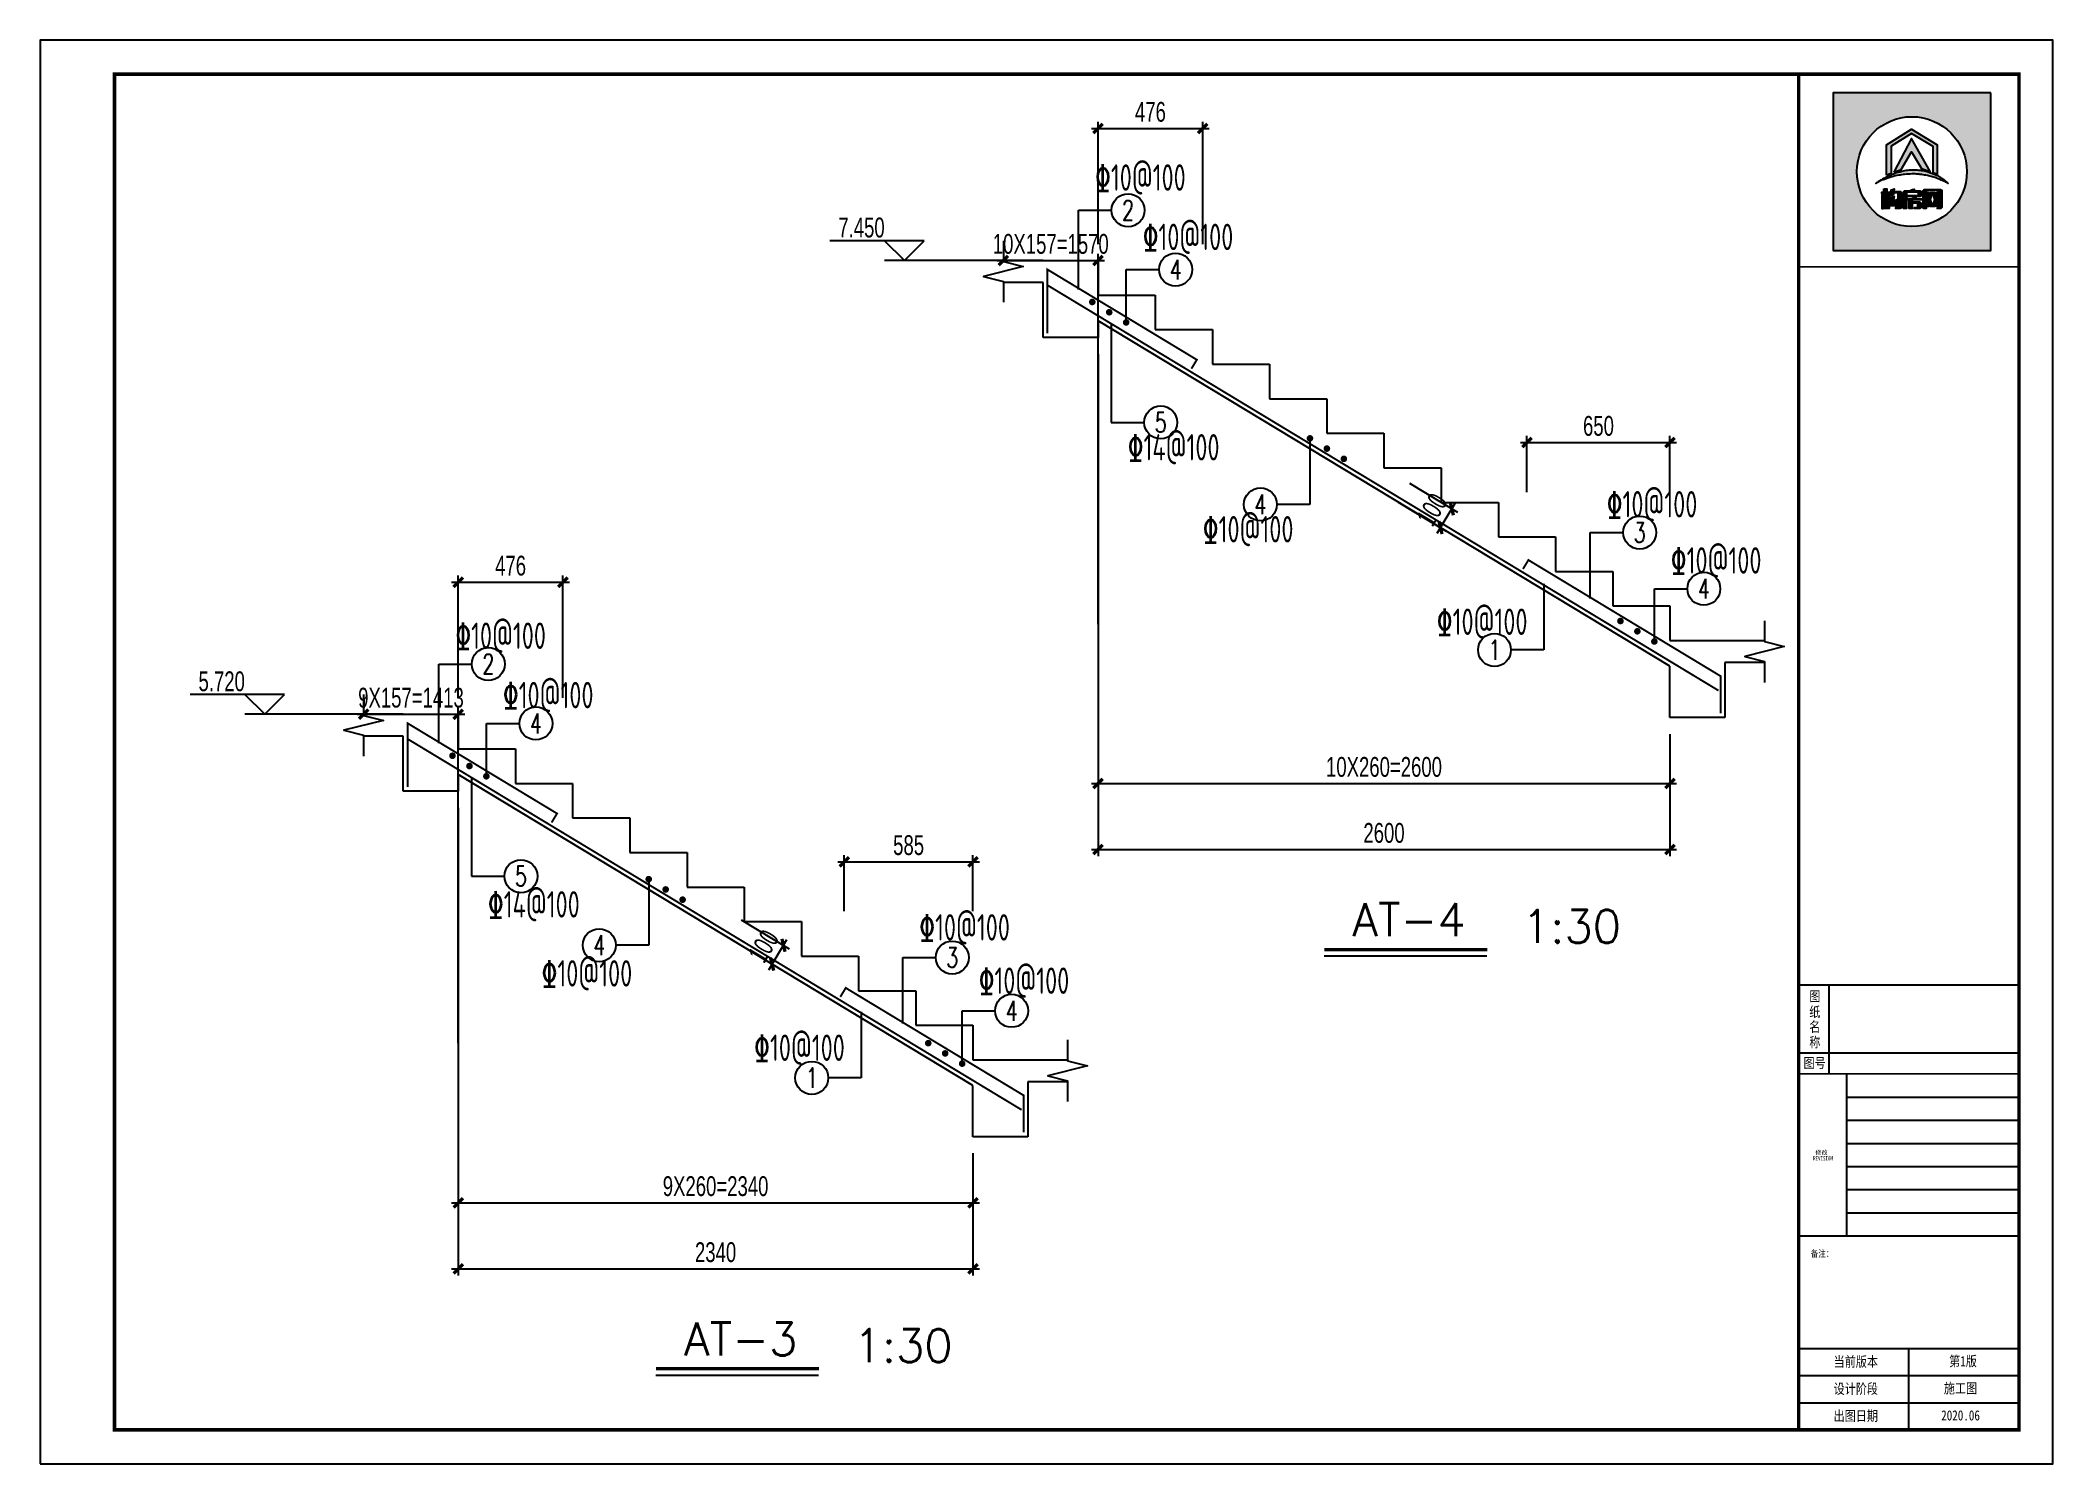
# Model space of a CAD drawing. Header units: millimetres. Extents: x -807114 to 558292, y -468455 to -61603.
# Drawn here: x 521379 to 551876, y -254641 to -233078 of the extents above; entities that cross this region are included whole.
import ezdxf
from ezdxf.enums import TextEntityAlignment as Align

# ---------------------------------------------------------------- set-up
doc = ezdxf.new("R2010")
doc.units = ezdxf.units.MM
doc.header["$LTSCALE"] = 1000
for name, color, linetype in [('DIM', 3, 'Continuous'), ('NUM', 7, 'Continuous'), ('PUB_TEXT', 3, 'Continuous'), ('PUB_TITLE', 4, 'Continuous'), ('REIN', 1, 'Continuous'), ('STAIR_DE', 7, 'Continuous'), ('TEXT', 7, 'Continuous'), ('THIN', 7, 'Continuous')]:
    doc.layers.add(name, color=color, linetype=linetype)
doc.styles.add('HCJG_Dim', font='HCJG.shx', dxfattribs={"width": 0.7, "bigfont": 'hztxt.shx'})
doc.styles.add('HCJG_Label', font='HCJG.shx', dxfattribs={"width": 0.7, "bigfont": 'hztxt.shx'})
doc.styles.add('HCJG_Norm', font='txt.shx', dxfattribs={"bigfont": 'hztxt.shx'})
doc.styles.add('HCJG_Num', font='txt.shx', dxfattribs={"width": 0.7, "bigfont": 'hztxt.shx'})
doc.styles.add('TSSD_Norm', font='Tssdeng.shx', dxfattribs={"width": 0.7, "bigfont": 'hztxt.shx'})
doc.styles.add('ZDBOX', font='simsun.ttc', dxfattribs={"width": 0.7})
doc.styles.add('宋体', font='simsun.ttc', dxfattribs={"width": 0.8})
doc.dimstyles.new('HCJG_30_100', dxfattribs={"dimtxt": 300, "dimasz": 100, "dimexe": 100, "dimexo": 250, "dimgap": 100, "dimtad": 1, "dimdec": 0, "dimlfac": 0.3, "dimzin": 0, "dimdsep": 46, "dimtxsty": 'HCJG_Dim', "dimblk": 'ArchTick', "dimcen": 0, "dimdle": 100, "dimclrd": 3, "dimclre": 3, "dimclrt": 7, "dimadec": 0, "dimazin": 0, "dimtfac": 1, "dimtdec": 0, "dimtix": 1, "dimtmove": 2, "dimatfit": 3, "dimfxl": 1, "dimtolj": 1, "dimtzin": 0, "dimarcsym": 0})

msp = doc.modelspace()

# ---------------------------------------------------------------- texts
at = {"style": 'ZDBOX', "width": 0.8}
for s, height, p in [('图', 154, (548270.3, -247560.8)), ('纸', 154, (548270.3, -247793.2)), ('名', 154, (548270.3, -248017.6)), ('称', 154, (548270.3, -248253.8)), ('图号', 154.03, (548267.2, -248571.5)), ('备注：', 102.68, (548380.1, -251454.4))]:
    msp.add_text(s, height=height, dxfattribs=at).set_placement(p, align=Align.MIDDLE)
for s, p in [('当前版本', (548555.5, -253171.3)), ('第1版', (550306.3, -253164.3)), ('设计阶段', (548555.5, -253582)), ('施工图', (550225.8, -253575)), ('出图日期', (548555.5, -253992.8)), ('2020.06', (550185.6, -253985.7))]:
    msp.add_text(s, height=154.03, dxfattribs=at).set_placement(p)
at = {"layer": 'NUM', "style": 'HCJG_Norm'}
for s, p in [('AT-4', (541265.7, -246651.5)), ('1:30', (543833.5, -246751.5)), ('AT-3', (531137.3, -253002.4)), ('1:30', (533705, -253102.4))]:
    msp.add_text(s, height=500, dxfattribs=at).set_placement(p)
at = {"layer": 'PUB_TEXT', "color": 8, "style": '宋体', "width": 0.7}
msp.add_text('REVISION', height=65.27, dxfattribs=at).set_placement((548245.1, -250066.2), align=Align.BOTTOM_LEFT)
at = {"layer": 'PUB_TEXT', "color": 8, "style": '宋体'}
msp.add_text('修改', height=65.27, dxfattribs=at).set_placement((548280.7, -249959.1))
at = {"layer": 'TEXT', "style": 'TSSD_Norm', "width": 0.7}
for s, p in [('%%13110@100', (537363.6, -235356.9)), ('%%13110@100', (538084.7, -236256.6)), ('%%13114@100', (537858.3, -239443.4)), ('%%13110@100', (545117, -240306.5)), ('%%13110@100', (546088.6, -241157.4)), ('%%13110@100', (527668.5, -242297.9)), ('%%13110@100', (528389.5, -243197.6)), ('%%13114@100', (528163.2, -246367.4)), ('%%13110@100', (534699.6, -246716.1)), ('%%13110@100', (535599, -247523.4))]:
    msp.add_text(s, height=400, dxfattribs=at).set_placement(p)
for p in [(540369.8, -240684.9), (543916.4, -242085.9), (530349.7, -247412.7), (533571.2, -248539.1)]:
    msp.add_text('%%13110@100', height=400, dxfattribs=at).set_placement(p, align=Align.RIGHT)
at = {"layer": 'THIN', "style": 'HCJG_Label', "width": 0.7}
for s, p in [('7.450', (534175, -236064)), ('5.720', (524479.9, -242938.2))]:
    msp.add_text(s, height=300, dxfattribs=at).set_placement(p, align=Align.RIGHT)

# ---------------------------------------------------------------- blocks, each defined once
blk = doc.blocks.new('sadasfafa')
h = blk.add_hatch(color=252)
h.dxf.hatch_style = 1
h.paths.add_polyline_path([(1853311, -2488040), (1853311, -2490368), (1855639, -2490368), (1855639, -2488040)])
h.paths.add_polyline_path([(1855286, -2489204, 1), (1853664, -2489204, 1)], flags=16)
edge = h.paths.add_edge_path(flags=0)
edge.add_spline(control_points=[(1853945, -2489376), (1853935, -2489385), (1854022, -2489327), (1854064, -2489324), (1854178, -2489280), (1854273, -2489257), (1854375, -2489242), (1854470, -2489236), (1854555, -2489239), (1854630, -2489250), (1854700, -2489259), (1854781, -2489280), (1854854, -2489303), (1854917, -2489335), (1854967, -2489354), (1854993, -2489368), (1855014, -2489382), (1854982, -2489354), (1854965, -2489332), (1854910, -2489297), (1854854, -2489260), (1854784, -2489234), (1854713, -2489206), (1854640, -2489189), (1854569, -2489179), (1854497, -2489176), (1854414, -2489178), (1854321, -2489198), (1854229, -2489222), (1854147, -2489257), (1854080, -2489292), (1854021, -2489325), (1853977, -2489352), (1853953, -2489369), (1853945, -2489376)], knot_values=[0, 0, 0, 0, 114.670179, 423.637006, 763.89867, 1083.683754, 1343.405239, 1688.07646, 1952.326814, 2113.699055, 2375.693807, 2595.188681, 2872.839541, 3068.155951, 3238.592156, 3348.056762, 3361.095167, 3431.805845, 3527.265261, 3733.200323, 3952.805082, 4160.23278, 4398.128766, 4650.488133, 4837.16968, 5050.428326, 5308.684497, 5588.159898, 5913.430939, 6163.12325, 6398.139207, 6601.625078, 6772.549769, 6871.149972, 6871.149972, 6871.149972, 6871.149972], degree=3, periodic=1)
h.paths.add_polyline_path([(1854530, -2489580), (1854534, -2489580), (1854534, -2489603), (1854618, -2489603), (1854618, -2489621), (1854481, -2489621), (1854481, -2489650), (1854589, -2489650), (1854599, -2489656), (1854606, -2489666), (1854606, -2489733), (1854600, -2489742), (1854590, -2489750), (1854506, -2489750), (1854514, -2489740), (1854518, -2489731), (1854552, -2489731), (1854558, -2489728), (1854560, -2489721), (1854560, -2489675), (1854558, -2489670), (1854553, -2489667), (1854481, -2489667), (1854481, -2489750), (1854436, -2489750), (1854436, -2489626), (1854433, -2489621), (1854406, -2489621), (1854406, -2489603), (1854488, -2489603), (1854488, -2489590)], flags=0)
h.paths.add_polyline_path([(1854486, -2489468), (1854506, -2489461), (1854506, -2489485), (1854510, -2489489), (1854601, -2489489), (1854609, -2489494), (1854615, -2489502), (1854615, -2489556), (1854607, -2489564), (1854599, -2489569), (1854401, -2489569), (1854394, -2489573), (1854394, -2489750), (1854349, -2489750), (1854349, -2489504), (1854355, -2489495), (1854367, -2489489), (1854462, -2489489), (1854462, -2489474)], flags=0)
h.paths.add_polyline_path([(1854394, -2489554), (1854394, -2489512), (1854404, -2489506), (1854562, -2489506), (1854570, -2489513), (1854570, -2489554)], flags=0)
h.paths.add_polyline_path([(1854214, -2489569), (1854203, -2489632), (1854193, -2489683), (1854194, -2489689), (1854218, -2489689), (1854220, -2489683), (1854214, -2489633), (1854254, -2489614), (1854263, -2489686), (1854263, -2489700), (1854255, -2489709), (1854159, -2489709), (1854150, -2489702), (1854148, -2489692), (1854173, -2489569)], flags=0)
h.paths.add_polyline_path([(1854187, -2489466), (1854213, -2489458), (1854207, -2489496), (1854296, -2489496), (1854305, -2489498), (1854312, -2489505), (1854314, -2489513), (1854314, -2489733), (1854310, -2489741), (1854301, -2489750), (1854231, -2489750), (1854238, -2489741), (1854243, -2489730), (1854261, -2489730), (1854268, -2489727), (1854270, -2489720), (1854270, -2489531), (1854270, -2489526), (1854267, -2489521), (1854260, -2489516), (1854202, -2489516), (1854201, -2489534), (1854196, -2489558), (1854150, -2489558), (1854159, -2489535), (1854165, -2489504), (1854167, -2489471)], flags=0)
h.paths.add_polyline_path([(1854140, -2489544), (1854140, -2489750), (1854114, -2489750), (1854114, -2489544)], flags=0)
h.paths.add_polyline_path([(1854056, -2489544), (1854053, -2489750), (1854031, -2489750), (1854031, -2489544)], flags=0)
h.paths.add_polyline_path([(1854107, -2489459), (1854107, -2489508), (1854139, -2489508), (1854139, -2489527), (1854107, -2489527), (1854107, -2489750), (1854062, -2489750), (1854062, -2489527), (1854029, -2489527), (1854029, -2489508), (1854062, -2489508), (1854062, -2489459)], flags=0)
h.paths.add_polyline_path([(1854209, -2489211), (1854471, -2488714), (1854743, -2489200), (1854618, -2489155), (1854470, -2488913), (1854318, -2489172)], flags=0)
h.paths.add_polyline_path([(1854102, -2488808), (1854470, -2488575), (1854848, -2488810), (1854848, -2489247), (1854790, -2489223), (1854790, -2488832), (1854471, -2488643), (1854168, -2488829), (1854168, -2489231), (1854102, -2489257)], flags=0)
h.paths.add_polyline_path([(1854685, -2489750), (1854641, -2489750), (1854641, -2489488), (1854641, -2489484), (1854646, -2489475), (1854656, -2489467), (1854898, -2489467), (1854907, -2489471), (1854916, -2489478), (1854916, -2489731), (1854908, -2489743), (1854902, -2489750), (1854847, -2489750), (1854858, -2489732), (1854866, -2489731), (1854869, -2489724), (1854869, -2489718), (1854867, -2489718), (1854836, -2489718), (1854826, -2489684), (1854814, -2489718), (1854746, -2489718), (1854736, -2489684), (1854722, -2489718), (1854689, -2489718), (1854689, -2489709), (1854691, -2489709), (1854720, -2489621), (1854685, -2489512)], flags=0)
h.paths.add_polyline_path([(1854779, -2489518), (1854809, -2489621), (1854781, -2489709), (1854777, -2489709), (1854750, -2489621), (1854775, -2489518)], flags=0)
h = blk.add_hatch(color=7)
h.dxf.hatch_style = 1
h.paths.add_polyline_path([(1854102, -2489257), (1854168, -2489231), (1854168, -2488829), (1854471, -2488643), (1854790, -2488832), (1854790, -2489223), (1854848, -2489247), (1854848, -2488810), (1854470, -2488575), (1854102, -2488808)])
h = blk.add_hatch(color=7)
h.dxf.hatch_style = 1
h.paths.add_polyline_path([(1854318, -2489172), (1854470, -2488913), (1854618, -2489155), (1854743, -2489200), (1854471, -2488714), (1854209, -2489211)])
h = blk.add_hatch(color=7)
h.dxf.hatch_style = 1
edge = h.paths.add_edge_path()
edge.add_spline(control_points=[(1853945, -2489376), (1853953, -2489369), (1853977, -2489352), (1854021, -2489325), (1854080, -2489292), (1854147, -2489257), (1854229, -2489222), (1854321, -2489198), (1854414, -2489178), (1854497, -2489176), (1854569, -2489179), (1854640, -2489189), (1854713, -2489206), (1854784, -2489234), (1854854, -2489260), (1854910, -2489297), (1854965, -2489332), (1854982, -2489354), (1855014, -2489382), (1854993, -2489368), (1854967, -2489354), (1854917, -2489335), (1854854, -2489303), (1854781, -2489280), (1854700, -2489259), (1854630, -2489250), (1854555, -2489239), (1854470, -2489236), (1854375, -2489242), (1854273, -2489257), (1854178, -2489280), (1854064, -2489324), (1854022, -2489327), (1853935, -2489385), (1853945, -2489376)], knot_values=[0, 0, 0, 0, 98.600203, 269.524894, 473.010766, 708.026723, 957.719033, 1282.990074, 1562.465475, 1820.721647, 2033.980292, 2220.661839, 2473.021206, 2710.917192, 2918.34489, 3137.949649, 3343.884711, 3439.344127, 3510.054805, 3523.09321, 3632.557816, 3802.994021, 3998.310431, 4275.961291, 4495.456165, 4757.450917, 4918.823158, 5183.073513, 5527.744733, 5787.466218, 6107.251302, 6447.512966, 6756.479793, 6871.149972, 6871.149972, 6871.149972, 6871.149972], degree=3, periodic=1)
h = blk.add_hatch(color=7)
h.dxf.hatch_style = 1
h.paths.add_polyline_path([(1854062, -2489459), (1854062, -2489508), (1854029, -2489508), (1854029, -2489527), (1854062, -2489527), (1854062, -2489750), (1854107, -2489750), (1854107, -2489527), (1854139, -2489527), (1854139, -2489508), (1854107, -2489508), (1854107, -2489459)])
h = blk.add_hatch(color=7)
h.dxf.hatch_style = 1
h.paths.add_polyline_path([(1854031, -2489544), (1854031, -2489750), (1854053, -2489750), (1854056, -2489544)])
h = blk.add_hatch(color=7)
h.dxf.hatch_style = 1
h.paths.add_polyline_path([(1854114, -2489544), (1854114, -2489750), (1854140, -2489750), (1854140, -2489544)])
h = blk.add_hatch(color=7)
h.dxf.hatch_style = 1
h.paths.add_polyline_path([(1854167, -2489471), (1854165, -2489504), (1854159, -2489535), (1854150, -2489558), (1854196, -2489558), (1854201, -2489534), (1854202, -2489516), (1854260, -2489516), (1854267, -2489521), (1854270, -2489526), (1854270, -2489531), (1854270, -2489720), (1854268, -2489727), (1854261, -2489730), (1854243, -2489730), (1854238, -2489741), (1854231, -2489750), (1854301, -2489750), (1854310, -2489741), (1854314, -2489733), (1854314, -2489513), (1854312, -2489505), (1854305, -2489498), (1854296, -2489496), (1854207, -2489496), (1854213, -2489458), (1854187, -2489466)])
h = blk.add_hatch(color=7)
h.dxf.hatch_style = 1
h.paths.add_polyline_path([(1854462, -2489474), (1854462, -2489489), (1854367, -2489489), (1854355, -2489495), (1854349, -2489504), (1854349, -2489750), (1854394, -2489750), (1854394, -2489573), (1854401, -2489569), (1854599, -2489569), (1854607, -2489564), (1854615, -2489556), (1854615, -2489502), (1854609, -2489494), (1854601, -2489489), (1854510, -2489489), (1854506, -2489485), (1854506, -2489461), (1854486, -2489468)])
h.paths.add_polyline_path([(1854394, -2489554), (1854394, -2489512), (1854404, -2489506), (1854562, -2489506), (1854570, -2489513), (1854570, -2489554)], flags=16)
h = blk.add_hatch(color=7)
h.dxf.hatch_style = 1
h.paths.add_polyline_path([(1854685, -2489512), (1854685, -2489493), (1854693, -2489483), (1854862, -2489483), (1854869, -2489491), (1854869, -2489724), (1854866, -2489731), (1854858, -2489732), (1854847, -2489750), (1854902, -2489750), (1854908, -2489743), (1854916, -2489731), (1854916, -2489478), (1854907, -2489471), (1854898, -2489467), (1854656, -2489467), (1854646, -2489475), (1854641, -2489484), (1854641, -2489488), (1854641, -2489750), (1854685, -2489750)])
h = blk.add_hatch(color=7)
h.dxf.hatch_style = 1
h.paths.add_polyline_path([(1854866, -2489709), (1854840, -2489621), (1854866, -2489512), (1854836, -2489512), (1854824, -2489558), (1854808, -2489512), (1854745, -2489512), (1854734, -2489557), (1854719, -2489512), (1854689, -2489512), (1854720, -2489621), (1854691, -2489709), (1854689, -2489709), (1854689, -2489710), (1854689, -2489718), (1854722, -2489718), (1854736, -2489684), (1854746, -2489718), (1854814, -2489718), (1854826, -2489684), (1854836, -2489718), (1854867, -2489718), (1854867, -2489709)])
h.paths.add_polyline_path([(1854779, -2489518), (1854809, -2489621), (1854781, -2489709), (1854777, -2489709), (1854750, -2489621), (1854775, -2489518)], flags=16)
h = blk.add_hatch(color=7)
h.dxf.hatch_style = 1
h.paths.add_polyline_path([(1854173, -2489569), (1854148, -2489692), (1854150, -2489702), (1854159, -2489709), (1854255, -2489709), (1854263, -2489700), (1854263, -2489686), (1854254, -2489614), (1854214, -2489633), (1854220, -2489683), (1854218, -2489689), (1854194, -2489689), (1854193, -2489683), (1854203, -2489632), (1854214, -2489569)])
h = blk.add_hatch(color=7)
h.dxf.hatch_style = 1
h.paths.add_polyline_path([(1854488, -2489590), (1854488, -2489603), (1854406, -2489603), (1854406, -2489621), (1854433, -2489621), (1854436, -2489626), (1854436, -2489750), (1854481, -2489750), (1854481, -2489667), (1854553, -2489667), (1854558, -2489670), (1854560, -2489675), (1854560, -2489721), (1854558, -2489728), (1854552, -2489731), (1854518, -2489731), (1854514, -2489740), (1854506, -2489750), (1854590, -2489750), (1854600, -2489742), (1854606, -2489733), (1854606, -2489666), (1854599, -2489656), (1854589, -2489650), (1854481, -2489650), (1854481, -2489621), (1854618, -2489621), (1854618, -2489603), (1854534, -2489603), (1854534, -2489580), (1854530, -2489580)])
for points in [[(1855639, -2488040), (1853311, -2488040), (1853311, -2490368), (1855639, -2490368)], [(1854102, -2489257), (1854102, -2488808), (1854470, -2488575), (1854848, -2488810), (1854848, -2489247), (1854790, -2489223), (1854790, -2488832), (1854471, -2488643), (1854168, -2488829), (1854168, -2489231)], [(1854209, -2489211), (1854318, -2489172), (1854470, -2488913), (1854618, -2489155), (1854743, -2489200), (1854471, -2488714)], [(1854062, -2489459), (1854107, -2489459), (1854107, -2489508), (1854139, -2489508), (1854139, -2489527), (1854107, -2489527), (1854107, -2489750), (1854062, -2489750), (1854062, -2489527), (1854029, -2489527), (1854029, -2489508), (1854062, -2489508)], [(1854056, -2489544), (1854031, -2489544), (1854031, -2489750), (1854053, -2489750)], [(1854114, -2489544), (1854140, -2489544), (1854140, -2489750), (1854114, -2489750)], [(1854462, -2489474), (1854486, -2489468), (1854506, -2489461), (1854506, -2489485), (1854510, -2489489), (1854601, -2489489), (1854609, -2489494), (1854615, -2489502), (1854615, -2489556), (1854607, -2489564), (1854599, -2489569), (1854401, -2489569), (1854394, -2489573), (1854394, -2489750), (1854349, -2489750), (1854349, -2489504), (1854355, -2489495), (1854367, -2489489), (1854462, -2489489)], [(1854394, -2489554), (1854570, -2489554), (1854570, -2489513), (1854562, -2489506), (1854404, -2489506), (1854394, -2489512)], [(1854641, -2489750), (1854641, -2489488), (1854641, -2489484), (1854646, -2489475), (1854656, -2489467), (1854898, -2489467), (1854907, -2489471), (1854916, -2489478), (1854916, -2489731), (1854908, -2489743), (1854902, -2489750), (1854847, -2489750), (1854858, -2489732), (1854866, -2489731), (1854869, -2489724), (1854869, -2489491), (1854862, -2489483), (1854693, -2489483), (1854685, -2489493), (1854685, -2489750)], [(1854775, -2489518), (1854779, -2489518), (1854809, -2489621), (1854781, -2489709), (1854777, -2489709), (1854750, -2489621)], [(1854488, -2489590), (1854530, -2489580), (1854534, -2489580), (1854534, -2489603), (1854618, -2489603), (1854618, -2489621), (1854481, -2489621), (1854481, -2489650), (1854589, -2489650), (1854599, -2489656), (1854606, -2489666), (1854606, -2489733), (1854600, -2489742), (1854590, -2489750), (1854506, -2489750), (1854514, -2489740), (1854518, -2489731), (1854552, -2489731), (1854558, -2489728), (1854560, -2489721), (1854560, -2489675), (1854558, -2489670), (1854553, -2489667), (1854481, -2489667), (1854481, -2489750), (1854436, -2489750), (1854436, -2489626), (1854433, -2489621), (1854406, -2489621), (1854406, -2489603), (1854488, -2489603)]]:
    blk.add_lwpolyline(points, close=True)
for points in [[(1854167, -2489471), (1854187, -2489466), (1854213, -2489458), (1854207, -2489496), (1854296, -2489496), (1854305, -2489498), (1854312, -2489505), (1854314, -2489513), (1854314, -2489733), (1854310, -2489741), (1854301, -2489750), (1854231, -2489750), (1854238, -2489741), (1854243, -2489730), (1854261, -2489730), (1854268, -2489727), (1854270, -2489720), (1854270, -2489531), (1854270, -2489526), (1854267, -2489521), (1854260, -2489516), (1854202, -2489516), (1854201, -2489534), (1854196, -2489558), (1854150, -2489558), (1854150, -2489558), (1854159, -2489535), (1854165, -2489504), (1854167, -2489471)], [(1854866, -2489709), (1854866, -2489709), (1854867, -2489709), (1854867, -2489718), (1854836, -2489718), (1854826, -2489684), (1854814, -2489718), (1854746, -2489718), (1854736, -2489684), (1854722, -2489718), (1854689, -2489718), (1854689, -2489710), (1854689, -2489709), (1854691, -2489709), (1854720, -2489621), (1854689, -2489512)], [(1854173, -2489569), (1854214, -2489569), (1854203, -2489632), (1854193, -2489683), (1854194, -2489689), (1854218, -2489689), (1854220, -2489683), (1854214, -2489633), (1854254, -2489614), (1854263, -2489686), (1854263, -2489700), (1854255, -2489709), (1854159, -2489709), (1854150, -2489702), (1854148, -2489692), (1854173, -2489569)]]:
    blk.add_lwpolyline(points)
at = {"color": 7}
blk.add_lwpolyline([(1854689, -2489512), (1854719, -2489512), (1854734, -2489557), (1854745, -2489512), (1854808, -2489512), (1854824, -2489558), (1854836, -2489512), (1854866, -2489512), (1854840, -2489621), (1854866, -2489709)], dxfattribs=at)
blk.add_circle((1854475, -2489204), 811)
at = {"start_tangent": (-0.74079, -0.671736), "end_tangent": (-0.74079, -0.671736)}
blk.add_spline([(1853945, -2489376), (1853977, -2489357), (1854071, -2489318), (1854178, -2489282), (1854280, -2489257), (1854365, -2489245), (1854479, -2489238), (1854566, -2489241), (1854619, -2489248), (1854704, -2489261), (1854775, -2489279), (1854861, -2489308), (1854920, -2489335), (1854972, -2489357), (1855003, -2489375), (1855007, -2489377), (1854990, -2489361), (1854968, -2489339), (1854913, -2489299), (1854851, -2489261), (1854787, -2489235), (1854714, -2489208), (1854633, -2489189), (1854572, -2489180), (1854501, -2489177), (1854416, -2489181), (1854326, -2489198), (1854222, -2489227), (1854146, -2489259), (1854077, -2489294), (1854019, -2489327), (1853971, -2489357), (1853945, -2489376)], degree=3, dxfattribs=at)
blk = doc.blocks.new('HC_REINO')
at = {"layer": 'NUM'}
blk.add_circle((0, 0), 0.5, dxfattribs=at)
at = {"style": 'HCJG_Num', "width": 0.7}
blk.add_attdef('A', text='', height=0.6, dxfattribs=at).set_placement((0, 0), align=Align.MIDDLE_CENTER)
blk = doc.blocks.new('ArchTick')
at = {"color": 0, "const_width": 0.5}
blk.add_lwpolyline([(-0.71, -0.71), (0.71, 0.71)], dxfattribs=at)
blk = doc.blocks.new('*D10422')
at = {"layer": 'Defpoints', "color": 0}
for p in [(535513, -245522), (533563, -246522), (535513, -246522)]:
    blk.add_point(p, dxfattribs=at)
at = {"layer": 'TEXT', "color": 3, "lineweight": -2}
for p, q in [((533563, -246272), (533563, -245422)), ((535513, -246272), (535513, -245422)), ((533463, -245522), (535613, -245522))]:
    blk.add_line(p, q, dxfattribs=at)
at = {"layer": 'TEXT', "color": 3, "linetype": 'ByBlock', "lineweight": -2, "xscale": 100, "yscale": 100, "zscale": 100, "rotation": 180}
blk.add_blockref('ArchTick', (533563, -245522), dxfattribs=at)
at = {"layer": 'TEXT', "color": 3, "linetype": 'ByBlock', "lineweight": -2, "xscale": 100, "yscale": 100, "zscale": 100}
blk.add_blockref('ArchTick', (535513, -245522), dxfattribs=at)
at = {"layer": 'TEXT', "color": 7, "insert": (534538, -245272), "char_height": 300, "attachment_point": 5, "style": 'HCJG_Dim'}
blk.add_mtext('\\A1;585', dxfattribs=at)
blk = doc.blocks.new('_ArchTick')
at = {"color": 0, "linetype": 'ByBlock', "const_width": 0.15}
blk.add_lwpolyline([(-0.5, -0.5), (0.5, 0.5)], dxfattribs=at)
blk = doc.blocks.new('*D10423')
at = {"layer": 'Defpoints', "color": 0}
for p in [(531786, -246271), (531613, -246556), (532642, -246788)]:
    blk.add_point(p, dxfattribs=at)
at = {"layer": 'DIM', "color": 3, "lineweight": -2}
for p, q in [((532000, -246400), (532727, -246839)), ((531827, -246685), (532555, -247125)), ((532418, -247158), (532693, -246702)), ((532642, -246788), (532693, -246702)), ((532469, -247073), (532418, -247158))]:
    blk.add_line(p, q, dxfattribs=at)
at = {"layer": 'DIM', "color": 3, "linetype": 'ByBlock', "lineweight": -2, "xscale": 100, "yscale": 100, "zscale": 100}
for p, rotation in [((532642, -246788), 238.8745588234167), ((532469, -247073), 58.87455882341674)]:
    blk.add_blockref('ArchTick', p, dxfattribs=dict(at, rotation=rotation))
at = {"layer": 'DIM', "color": 7, "insert": (532341, -246801), "char_height": 300, "attachment_point": 5, "rotation": 58.8746, "style": 'HCJG_Dim'}
blk.add_mtext('\\A1;100', dxfattribs=at)
blk = doc.blocks.new('*D10424')
at = {"layer": 'Defpoints', "color": 0}
for p in [(529300, -241288), (527713, -243288), (529300, -243288)]:
    blk.add_point(p, dxfattribs=at)
at = {"layer": 'DIM', "color": 3, "lineweight": -2}
for p, q in [((527713, -243038), (527713, -241188)), ((529300, -243038), (529300, -241188)), ((527613, -241288), (529400, -241288))]:
    blk.add_line(p, q, dxfattribs=at)
at = {"layer": 'DIM', "color": 3, "linetype": 'ByBlock', "lineweight": -2, "xscale": 100, "yscale": 100, "zscale": 100, "rotation": 180}
blk.add_blockref('ArchTick', (527713, -241288), dxfattribs=at)
at = {"layer": 'DIM', "color": 3, "linetype": 'ByBlock', "lineweight": -2, "xscale": 100, "yscale": 100, "zscale": 100}
blk.add_blockref('ArchTick', (529300, -241288), dxfattribs=at)
at = {"layer": 'DIM', "color": 7, "insert": (528506, -241038), "char_height": 300, "attachment_point": 5, "style": 'HCJG_Dim'}
blk.add_mtext('\\A1;476', dxfattribs=at)
blk = doc.blocks.new('*D10425')
at = {"layer": 'Defpoints', "color": 0}
for p in [(526280, -243288), (527713, -243288), (527713, -248522)]:
    blk.add_point(p, dxfattribs=at)
at = {"layer": 'DIM', "color": 3, "lineweight": -2}
for p, q in [((526280, -243038), (526280, -243188)), ((526180, -243288), (527813, -243288)), ((526280, -243288), (526180, -243288)), ((527713, -248272), (527713, -243188)), ((527713, -243288), (527813, -243288))]:
    blk.add_line(p, q, dxfattribs=at)
at = {"layer": 'DIM', "color": 3, "linetype": 'ByBlock', "lineweight": -2, "xscale": 100, "yscale": 100, "zscale": 100}
blk.add_blockref('ArchTick', (526280, -243288), dxfattribs=at)
at = {"layer": 'DIM', "color": 3, "linetype": 'ByBlock', "lineweight": -2, "xscale": 100, "yscale": 100, "zscale": 100, "rotation": 180}
blk.add_blockref('ArchTick', (527713, -243288), dxfattribs=at)
at = {"layer": 'DIM', "color": 7, "insert": (526997, -243038), "char_height": 300, "attachment_point": 5, "style": 'HCJG_Dim'}
blk.add_mtext('\\A1;9X157=1413', dxfattribs=at)
blk = doc.blocks.new('*D10426')
at = {"layer": 'Defpoints', "color": 0}
for p in [(527713, -244455), (535513, -249688), (535513, -251688)]:
    blk.add_point(p, dxfattribs=at)
at = {"layer": 'DIM', "color": 3, "lineweight": -2}
for p, q in [((527713, -244705), (527713, -251788)), ((535513, -249938), (535513, -251788)), ((527613, -251688), (535613, -251688))]:
    blk.add_line(p, q, dxfattribs=at)
at = {"layer": 'DIM', "color": 3, "linetype": 'ByBlock', "lineweight": -2, "xscale": 100, "yscale": 100, "zscale": 100, "rotation": 180}
blk.add_blockref('ArchTick', (527713, -251688), dxfattribs=at)
at = {"layer": 'DIM', "color": 3, "linetype": 'ByBlock', "lineweight": -2, "xscale": 100, "yscale": 100, "zscale": 100}
blk.add_blockref('ArchTick', (535513, -251688), dxfattribs=at)
at = {"layer": 'DIM', "color": 7, "insert": (531613, -251438), "char_height": 300, "attachment_point": 5, "style": 'HCJG_Dim'}
blk.add_mtext('\\A1;2340', dxfattribs=at)
blk = doc.blocks.new('*D10427')
at = {"layer": 'Defpoints', "color": 0}
for p in [(527713, -249688), (535513, -249688), (535513, -250688)]:
    blk.add_point(p, dxfattribs=at)
at = {"layer": 'DIM', "color": 3, "lineweight": -2}
for p, q in [((527713, -249938), (527713, -250788)), ((535513, -249938), (535513, -250788)), ((527613, -250688), (535613, -250688))]:
    blk.add_line(p, q, dxfattribs=at)
at = {"layer": 'DIM', "color": 3, "linetype": 'ByBlock', "lineweight": -2, "xscale": 100, "yscale": 100, "zscale": 100, "rotation": 180}
blk.add_blockref('ArchTick', (527713, -250688), dxfattribs=at)
at = {"layer": 'DIM', "color": 3, "linetype": 'ByBlock', "lineweight": -2, "xscale": 100, "yscale": 100, "zscale": 100}
blk.add_blockref('ArchTick', (535513, -250688), dxfattribs=at)
at = {"layer": 'DIM', "color": 7, "insert": (531613, -250438), "char_height": 300, "attachment_point": 5, "style": 'HCJG_Dim'}
blk.add_mtext('\\A1;9X260=2340', dxfattribs=at)
blk = doc.blocks.new('*D10428')
at = {"layer": 'Defpoints', "color": 0}
for p in [(546075, -239171), (543908, -240171), (546075, -240171)]:
    blk.add_point(p, dxfattribs=at)
at = {"layer": 'DIM', "color": 3, "lineweight": -2}
for p, q in [((543908, -239921), (543908, -239071)), ((546075, -239921), (546075, -239071)), ((543808, -239171), (546175, -239171))]:
    blk.add_line(p, q, dxfattribs=at)
at = {"layer": 'DIM', "color": 3, "linetype": 'ByBlock', "lineweight": -2, "xscale": 100, "yscale": 100, "zscale": 100, "rotation": 180}
blk.add_blockref('ArchTick', (543908, -239171), dxfattribs=at)
at = {"layer": 'DIM', "color": 3, "linetype": 'ByBlock', "lineweight": -2, "xscale": 100, "yscale": 100, "zscale": 100}
blk.add_blockref('ArchTick', (546075, -239171), dxfattribs=at)
at = {"layer": 'DIM', "color": 7, "insert": (544992, -238921), "char_height": 300, "attachment_point": 5, "style": 'HCJG_Dim'}
blk.add_mtext('\\A1;650', dxfattribs=at)
blk = doc.blocks.new('*D10429')
at = {"layer": 'Defpoints', "color": 0}
for p in [(538995, -234414), (537408, -236414), (538995, -236414)]:
    blk.add_point(p, dxfattribs=at)
at = {"layer": 'DIM', "color": 3, "lineweight": -2}
for p, q in [((537308, -234414), (539095, -234414)), ((537408, -236164), (537408, -234314)), ((538995, -236164), (538995, -234314))]:
    blk.add_line(p, q, dxfattribs=at)
at = {"layer": 'DIM', "color": 3, "linetype": 'ByBlock', "lineweight": -2, "xscale": 100, "yscale": 100, "zscale": 100, "rotation": 180}
blk.add_blockref('ArchTick', (537408, -234414), dxfattribs=at)
at = {"layer": 'DIM', "color": 3, "linetype": 'ByBlock', "lineweight": -2, "xscale": 100, "yscale": 100, "zscale": 100}
blk.add_blockref('ArchTick', (538995, -234414), dxfattribs=at)
at = {"layer": 'DIM', "color": 7, "insert": (538202, -234164), "char_height": 300, "attachment_point": 5, "style": 'HCJG_Dim'}
blk.add_mtext('\\A1;476', dxfattribs=at)
blk = doc.blocks.new('*D10430')
at = {"layer": 'Defpoints', "color": 0}
for p in [(541914, -239658), (541742, -239943), (542770, -240175)]:
    blk.add_point(p, dxfattribs=at)
at = {"layer": 'DIM', "color": 3, "lineweight": -2}
for p, q in [((542128, -239787), (542856, -240227)), ((541956, -240073), (542683, -240512)), ((542546, -240546), (542822, -240089)), ((542770, -240175), (542822, -240089)), ((542598, -240460), (542546, -240546))]:
    blk.add_line(p, q, dxfattribs=at)
at = {"layer": 'DIM', "color": 3, "linetype": 'ByBlock', "lineweight": -2, "xscale": 100, "yscale": 100, "zscale": 100}
for p, rotation in [((542770, -240175), 238.8745588234193), ((542598, -240460), 58.87455882341933)]:
    blk.add_blockref('ArchTick', p, dxfattribs=dict(at, rotation=rotation))
at = {"layer": 'DIM', "color": 7, "insert": (542470, -240188), "char_height": 300, "attachment_point": 5, "rotation": 58.8746, "style": 'HCJG_Dim'}
blk.add_mtext('\\A1;100', dxfattribs=at)
blk = doc.blocks.new('*D10431')
at = {"layer": 'Defpoints', "color": 0}
for p in [(535975, -236414), (537408, -236414), (537408, -242171)]:
    blk.add_point(p, dxfattribs=at)
at = {"layer": 'DIM', "color": 3, "lineweight": -2}
for p, q in [((535975, -236164), (535975, -236314)), ((537408, -241921), (537408, -236314)), ((535875, -236414), (537508, -236414)), ((535975, -236414), (535875, -236414)), ((537408, -236414), (537508, -236414))]:
    blk.add_line(p, q, dxfattribs=at)
at = {"layer": 'DIM', "color": 3, "linetype": 'ByBlock', "lineweight": -2, "xscale": 100, "yscale": 100, "zscale": 100}
blk.add_blockref('ArchTick', (535975, -236414), dxfattribs=at)
at = {"layer": 'DIM', "color": 3, "linetype": 'ByBlock', "lineweight": -2, "xscale": 100, "yscale": 100, "zscale": 100, "rotation": 180}
blk.add_blockref('ArchTick', (537408, -236414), dxfattribs=at)
at = {"layer": 'DIM', "color": 7, "insert": (536692, -236164), "char_height": 300, "attachment_point": 5, "style": 'HCJG_Dim'}
blk.add_mtext('\\A1;10X157=1570', dxfattribs=at)
blk = doc.blocks.new('*D10432')
at = {"layer": 'Defpoints', "color": 0}
for p in [(537408, -237581), (546075, -243337), (546075, -245337)]:
    blk.add_point(p, dxfattribs=at)
at = {"layer": 'DIM', "color": 3, "lineweight": -2}
for p, q in [((537408, -237831), (537408, -245437)), ((546075, -243587), (546075, -245437)), ((537308, -245337), (546175, -245337))]:
    blk.add_line(p, q, dxfattribs=at)
at = {"layer": 'DIM', "color": 3, "linetype": 'ByBlock', "lineweight": -2, "xscale": 100, "yscale": 100, "zscale": 100, "rotation": 180}
blk.add_blockref('ArchTick', (537408, -245337), dxfattribs=at)
at = {"layer": 'DIM', "color": 3, "linetype": 'ByBlock', "lineweight": -2, "xscale": 100, "yscale": 100, "zscale": 100}
blk.add_blockref('ArchTick', (546075, -245337), dxfattribs=at)
at = {"layer": 'DIM', "color": 7, "insert": (541742, -245087), "char_height": 300, "attachment_point": 5, "style": 'HCJG_Dim'}
blk.add_mtext('\\A1;2600', dxfattribs=at)
blk = doc.blocks.new('*D10433')
at = {"layer": 'Defpoints', "color": 0}
for p in [(537408, -243337), (546075, -243337), (546075, -244337)]:
    blk.add_point(p, dxfattribs=at)
at = {"layer": 'DIM', "color": 3, "lineweight": -2}
for p, q in [((537408, -243587), (537408, -244437)), ((546075, -243587), (546075, -244437)), ((537308, -244337), (546175, -244337))]:
    blk.add_line(p, q, dxfattribs=at)
at = {"layer": 'DIM', "color": 3, "linetype": 'ByBlock', "lineweight": -2, "xscale": 100, "yscale": 100, "zscale": 100, "rotation": 180}
blk.add_blockref('ArchTick', (537408, -244337), dxfattribs=at)
at = {"layer": 'DIM', "color": 3, "linetype": 'ByBlock', "lineweight": -2, "xscale": 100, "yscale": 100, "zscale": 100}
blk.add_blockref('ArchTick', (546075, -244337), dxfattribs=at)
at = {"layer": 'DIM', "color": 7, "insert": (541742, -244087), "char_height": 300, "attachment_point": 5, "style": 'HCJG_Dim'}
blk.add_mtext('\\A1;10X260=2600', dxfattribs=at)

# ---------------------------------------------------------------- dimensions: what is measured, and where the dimension line sits
at = {"layer": 'DIM'}
for base, p1, p2, picture, middle in [((538994.7, -234414), (537408.3, -236414), (538994.7, -236414), '*D10429', (538201.5, -234164)), ((546075, -245337.4), (537408.3, -237580.7), (546075, -243337.4), '*D10432', (541741.7, -245087.4)), ((546075, -239170.7), (543908.3, -240170.7), (546075, -240170.7), '*D10428', (544991.7, -238920.7)), ((529299.5, -241288.2), (527713.2, -243288.2), (529299.5, -243288.2), '*D10424', (528506.4, -241038.2)), ((535513.2, -251688.2), (527713.2, -244454.9), (535513.2, -249688.2), '*D10426', (531613.2, -251438.2))]:
    dim = msp.add_linear_dim(base=base, p1=p1, p2=p2, dimstyle='HCJG_30_100', dxfattribs=at)
    dim.commit()
    dim.dimension.update_dxf_attribs({"geometry": picture, "text_midpoint": middle})
for base, p1, p2, text, picture, middle in [((537408.3, -236414), (535975, -236414), (537408.3, -242170.7), '10X157=1570', '*D10431', (536691.7, -236164)), ((527713.2, -243288.2), (526279.9, -243288.2), (527713.2, -248521.5), '9X157=1413', '*D10425', (526996.6, -243038.2)), ((546075, -244337.4), (537408.3, -243337.4), (546075, -243337.4), '10X260=2600', '*D10433', (541741.7, -244087.4)), ((535513.2, -250688.2), (527713.2, -249688.2), (535513.2, -249688.2), '9X260=2340', '*D10427', (531613.2, -250438.2))]:
    dim = msp.add_linear_dim(base=base, p1=p1, p2=p2, text=text, dimstyle='HCJG_30_100', dxfattribs=at)
    dim.commit()
    dim.dimension.update_dxf_attribs({"geometry": picture, "text_midpoint": middle})
for p1, p2, picture, middle in [((541741.7, -239943.4), (541914, -239658.1), '*D10430', (542469.9, -240188.4)), ((531613.2, -246555.9), (531785.5, -246270.6), '*D10423', (532341.4, -246800.9))]:
    dim = msp.add_aligned_dim(p1=p1, p2=p2, distance=-1000, dimstyle='HCJG_30_100', dxfattribs=at)
    dim.commit()
    dim.dimension.update_dxf_attribs({"geometry": picture, "text_midpoint": middle})
at = {"layer": 'TEXT'}
dim = msp.add_linear_dim(base=(535513.2, -245521.5), p1=(533563.2, -246521.5), p2=(535513.2, -246521.5), dimstyle='HCJG_30_100', dxfattribs=at)
dim.commit()
dim.dimension.update_dxf_attribs({"geometry": '*D10422', "text_midpoint": (534538.2, -245271.5)})

# ---------------------------------------------------------------- linework, layer by layer
for p, q in [((548487.5, -248736.8), (548487.5, -247389.1)), ((548025.4, -248415.9), (551362.6, -248415.9))]:
    msp.add_line(p, q)
at = {"const_width": 25.7}
for points in [[(548025.4, -236507.6), (551362.6, -236507.6)], [(548025.4, -247389.1), (551362.6, -247389.1)], [(548025.4, -248736.8), (551362.6, -248736.8)], [(548025.4, -251189.9), (551362.6, -251189.9)]]:
    msp.add_lwpolyline(points, dxfattribs=at)
at = {"layer": 'NUM', "const_width": 50}
for points in [[(543307.8, -246851.5), (540836.5, -246851.5)], [(533179.4, -253202.4), (530708, -253202.4)]]:
    msp.add_lwpolyline(points, dxfattribs=at)
at = {"layer": 'NUM'}
for points in [[(543302, -246951.5), (540836.5, -246951.5)], [(533173.6, -253302.4), (530708, -253302.4)]]:
    msp.add_lwpolyline(points, dxfattribs=at)
at = {"layer": 'PUB_TITLE'}
for p, q in [((548025.4, -252895.5), (551362.6, -252895.5)), ((549694, -254127.7), (549694, -252895.5)), ((548025.4, -253306.2), (551362.6, -253306.2)), ((548025.4, -253717), (551362.6, -253717))]:
    msp.add_line(p, q, dxfattribs=at)
for points in [[(521378.9, -254641.1), (551876, -254641.1), (551876, -233077.5), (521378.9, -233077.5)], [(522504.1, -254127.7), (551362.6, -254127.7), (551362.6, -233590.9), (522504.1, -233590.9)]]:
    msp.add_lwpolyline(points, close=True, dxfattribs=at)
at = {"layer": 'PUB_TITLE', "const_width": 51.3}
msp.add_lwpolyline([(522504.1, -254127.7), (551362.6, -254127.7), (551362.6, -233590.9), (522504.1, -233590.9)], close=True, dxfattribs=at)
msp.add_lwpolyline([(548025.4, -254127.7), (548025.4, -233590.9)], dxfattribs=at)
at = {"layer": 'PUB_TITLE'}
msp.add_lwpolyline([(548025.4, -251189.9), (551362.6, -251189.9)], dxfattribs=at)
for points in [[(548751.5, -248736.8), (548751.5, -248736.8), (548751.5, -251174.5), (548751.5, -251174.5)], [(548751.5, -249087.2), (548751.5, -249087.2), (550696.3, -249087.2), (551362.6, -249087.2)], [(548751.5, -249437.7), (548751.5, -249437.7), (550696.3, -249437.7), (551362.6, -249437.7)], [(548751.5, -249788.1), (548751.5, -249788.1), (550696.3, -249788.1), (551362.6, -249788.1)], [(548751.5, -250138.6), (548751.5, -250138.6), (550696.3, -250138.6), (551362.6, -250138.6)], [(548751.5, -250489), (548751.5, -250489), (550696.3, -250489), (551362.6, -250489)], [(548751.5, -250839.5), (548751.5, -250839.5), (550696.3, -250839.5), (551362.6, -250839.5)]]:
    msp.add_open_spline(points, degree=3, dxfattribs=at)
at = {"layer": 'REIN', "const_width": 30}
for points in [[(536640, -237515.7), (536640, -236549.3), (538905.4, -237917.3), (538823.6, -238052.8)], [(546811.9, -242929.1), (536641.1, -236787.5)], [(543848.5, -241087.1), (543930.4, -240951.6), (546843.3, -242710.6), (546843.3, -243272.4)], [(526944.9, -244389.9), (526944.9, -243423.5), (529210.3, -244791.5), (529128.5, -244927)], [(536250.2, -249280), (526946, -243661.7)], [(533503.4, -247568.8), (533585.3, -247433.3), (536281.6, -249061.4), (536281.6, -249623.2)]]:
    msp.add_lwpolyline(points, dxfattribs=at)
at = {"layer": 'REIN', "const_width": 50}
for points in [[(537296, -237042.3, 1), (537346, -237042.3, 1)], [(537552.9, -237197.4, 1), (537602.9, -237197.4, 1)], [(537809.7, -237352.5, 1), (537859.7, -237352.5, 1)], [(540594.8, -239108.3, 1), (540644.8, -239108.3, 1)], [(540851.6, -239263.3, 1), (540901.6, -239263.3, 1)], [(541108.4, -239418.4, 1), (541158.4, -239418.4, 1)], [(545299.9, -241875.5, 1), (545349.9, -241875.5, 1)], [(545556.7, -242030.5, 1), (545606.7, -242030.5, 1)], [(545813.6, -242185.6, 1), (545863.6, -242185.6, 1)], [(527600.9, -243916.5, 1), (527650.9, -243916.5, 1)], [(527857.7, -244071.6, 1), (527907.7, -244071.6, 1)], [(528114.5, -244226.7, 1), (528164.5, -244226.7, 1)], [(530574.7, -245786.2, 1), (530624.7, -245786.2, 1)], [(530831.5, -245941.3, 1), (530881.5, -245941.3, 1)], [(531088.3, -246096.4, 1), (531138.3, -246096.4, 1)], [(534810.4, -248269.9, 1), (534860.4, -248269.9, 1)], [(535067.2, -248425, 1), (535117.2, -248425, 1)], [(535324, -248580.1, 1), (535374, -248580.1, 1)]]:
    msp.add_lwpolyline(points, format="xyb", close=True, dxfattribs=at)
at = {"layer": 'STAIR_DE'}
for p, q in [((535975, -236414), (536541.7, -236414)), ((536541.7, -236414), (537408.3, -236414)), ((537408.3, -236414), (537408.3, -236937.4)), ((536575, -236747.4), (535975, -236747.4)), ((536575, -237580.7), (536575, -236747.4)), ((537408.3, -236937.4), (538275, -236937.4)), ((538275, -236937.4), (538275, -237460.7)), ((537408.3, -237326.8), (537408.3, -237580.7)), ((546075, -242560.1), (537408.3, -237326.8)), ((538275, -237460.7), (539141.7, -237460.7)), ((539141.7, -237460.7), (539141.7, -237984)), ((537408.3, -237580.7), (536575, -237580.7)), ((539141.7, -237984), (540008.3, -237984)), ((540008.3, -237984), (540008.3, -238507.4)), ((540008.3, -238507.4), (540875, -238507.4)), ((540875, -238507.4), (540875, -239030.7)), ((540875, -239030.7), (541741.7, -239030.7)), ((541741.7, -239030.7), (541741.7, -239554)), ((541741.7, -239554), (542608.3, -239554)), ((542608.3, -239554), (542608.3, -240077.4)), ((542608.3, -240077.4), (543475, -240077.4)), ((543475, -240077.4), (543475, -240600.7)), ((543475, -240600.7), (544341.7, -240600.7)), ((544341.7, -240600.7), (544341.7, -241124)), ((544341.7, -241124), (545208.3, -241124)), ((545208.3, -241124), (545208.3, -241647.4)), ((545208.3, -241647.4), (546075, -241647.4)), ((546075, -241647.4), (546075, -242170.7)), ((546075, -242170.7), (547508.3, -242170.7)), ((546075, -243337.4), (546075, -242560.1)), ((546908.3, -242504), (546908.3, -243337.4)), ((547508.3, -242504), (546908.3, -242504)), ((526279.9, -243288.2), (526846.6, -243288.2)), ((526846.6, -243288.2), (527713.2, -243288.2)), ((527713.2, -243288.2), (527713.2, -243811.5)), ((546908.3, -243337.4), (546075, -243337.4)), ((526879.9, -243621.5), (526279.9, -243621.5)), ((526879.9, -244454.9), (526879.9, -243621.5)), ((527713.2, -243811.5), (528579.9, -243811.5)), ((528579.9, -243811.5), (528579.9, -244334.9)), ((527713.2, -244200.9), (527713.2, -244454.9)), ((535513.2, -248910.9), (527713.2, -244200.9)), ((527713.2, -244454.9), (526879.9, -244454.9)), ((528579.9, -244334.9), (529446.6, -244334.9)), ((529446.6, -244334.9), (529446.6, -244858.2)), ((529446.6, -244858.2), (530313.2, -244858.2)), ((530313.2, -244858.2), (530313.2, -245381.5)), ((530313.2, -245381.5), (531179.9, -245381.5)), ((531179.9, -245381.5), (531179.9, -245904.9)), ((531179.9, -245904.9), (532046.6, -245904.9)), ((532046.6, -245904.9), (532046.6, -246428.2)), ((532046.6, -246428.2), (532913.2, -246428.2)), ((532913.2, -246428.2), (532913.2, -246951.5)), ((532913.2, -246951.5), (533779.9, -246951.5)), ((533779.9, -246951.5), (533779.9, -247474.9)), ((533779.9, -247474.9), (534646.5, -247474.9)), ((534646.5, -247474.9), (534646.5, -247998.2)), ((534646.5, -247998.2), (535513.2, -247998.2)), ((535513.2, -247998.2), (535513.2, -248521.5)), ((535513.2, -248521.5), (536946.6, -248521.5)), ((536346.6, -248854.9), (536346.6, -249688.2)), ((536946.6, -248854.9), (536346.6, -248854.9)), ((535513.2, -249688.2), (535513.2, -248910.9)), ((536346.6, -249688.2), (535513.2, -249688.2))]:
    msp.add_line(p, q, dxfattribs=at)
at = {"layer": 'TEXT'}
for p, q in [((537113.6, -235652.8), (537613.6, -235652.8)), ((537113.6, -236852.8), (537113.6, -235652.8)), ((537834.7, -236552.5), (538334.7, -236552.5)), ((537834.7, -237352.5), (537834.7, -236552.5)), ((537608.3, -237366.8), (537608.3, -238866.8)), ((537608.3, -238866.8), (538108.3, -238866.8)), ((540619.8, -239108.3), (540619.8, -240108.3)), ((540619.8, -240108.3), (540119.8, -240108.3)), ((544867, -240534.7), (545367, -240534.7)), ((544867, -241534.7), (544867, -240534.7)), ((544166.4, -241314.1), (544166.4, -242314.1)), ((545838.6, -241385.6), (546338.6, -241385.6)), ((545838.6, -242185.6), (545838.6, -241385.6)), ((544166.4, -242314.1), (543666.4, -242314.1)), ((527418.4, -243727), (527418.5, -242527)), ((527418.5, -242527), (527918.5, -242527)), ((528139.5, -243426.7), (528639.5, -243426.7)), ((528139.5, -244226.7), (528139.5, -243426.7)), ((527913.2, -244240.9), (527913.2, -245740.9)), ((527913.2, -245740.9), (528413.2, -245740.9)), ((530599.7, -245786.2), (530599.7, -246786.2)), ((530599.7, -246786.2), (530099.7, -246786.2)), ((534449.6, -246972.8), (534949.6, -246972.8)), ((534449.6, -247972.8), (534449.6, -246972.8)), ((533821.2, -247795.8), (533821.2, -248795.8)), ((535349, -247780.1), (535849, -247780.1)), ((535349, -248580.1), (535349, -247780.1)), ((533821.2, -248795.8), (533321.2, -248795.8))]:
    msp.add_line(p, q, dxfattribs=at)
at = {"layer": 'THIN'}
for p, q in [((534775, -236114), (533346.5, -236114)), ((534475, -236414), (534175, -236114)), ((534475, -236414), (534775, -236114)), ((536575, -236414), (534175, -236414)), ((525079.9, -242988.2), (523651.4, -242988.2)), ((524779.9, -243288.2), (524479.9, -242988.2)), ((524779.9, -243288.2), (525079.9, -242988.2)), ((526879.9, -243288.2), (524479.9, -243288.2))]:
    msp.add_line(p, q, dxfattribs=at)
for points in [[(535975, -236114), (535975, -236430.7), (536275, -236505.7), (535675, -236655.7), (535975, -236730.7), (535975, -237047.4)], [(547508.3, -241870.7), (547508.3, -242187.4), (547808.3, -242262.4), (547208.3, -242412.4), (547508.3, -242487.4), (547508.3, -242804)], [(526279.9, -242988.2), (526279.9, -243304.9), (526579.9, -243379.9), (525979.9, -243529.9), (526279.9, -243604.9), (526279.9, -243921.5)], [(536946.6, -248221.5), (536946.6, -248538.2), (537246.6, -248613.2), (536646.6, -248763.2), (536946.6, -248838.2), (536946.6, -249154.9)]]:
    msp.add_lwpolyline(points, dxfattribs=at)

# ---------------------------------------------------------------- block references
at = {"xscale": 1.026432, "yscale": 1.026432, "zscale": 1.026432}
msp.add_blockref('sadasfafa', (-1353750.6, 2319930.7), dxfattribs=at)
at = {"layer": 'NUM'}
ref = msp.add_blockref('HC_REINO', (537863.6, -235652.8), dxfattribs=dict(at, xscale=500, yscale=500, zscale=500))
ref.add_attrib('A', '2', dxfattribs={"color": 0, "height": 300, "style": 'HCJG_Num', "width": 0.7}).set_placement((537863.6, -235652.8), align=Align.MIDDLE_CENTER)
ref = msp.add_blockref('HC_REINO', (538584.7, -236552.5), dxfattribs=dict(at, xscale=500, yscale=500, zscale=500))
ref.add_attrib('A', '4', dxfattribs={"color": 0, "height": 300, "style": 'HCJG_Num', "width": 0.7}).set_placement((538584.7, -236552.5), align=Align.MIDDLE_CENTER)
ref = msp.add_blockref('HC_REINO', (539869.8, -240108.3), dxfattribs=dict(at, xscale=500, yscale=500, zscale=500))
ref.add_attrib('A', '4', dxfattribs={"color": 0, "height": 300, "style": 'HCJG_Num', "width": 0.7}).set_placement((539869.8, -240108.3), align=Align.MIDDLE_CENTER)
ref = msp.add_blockref('HC_REINO', (545617, -240534.7), dxfattribs=dict(at, xscale=500, yscale=500, zscale=500))
ref.add_attrib('A', '3', dxfattribs={"color": 0, "height": 300, "style": 'HCJG_Num', "width": 0.7}).set_placement((545617, -240534.7), align=Align.MIDDLE_CENTER)
ref = msp.add_blockref('HC_REINO', (546588.6, -241385.6), dxfattribs=dict(at, xscale=500, yscale=500, zscale=500))
ref.add_attrib('A', '4', dxfattribs={"color": 0, "height": 300, "style": 'HCJG_Num', "width": 0.7}).set_placement((546588.6, -241385.6), align=Align.MIDDLE_CENTER)
ref = msp.add_blockref('HC_REINO', (543416.4, -242314.1), dxfattribs=dict(at, xscale=500, yscale=500, zscale=500))
ref.add_attrib('A', '1', dxfattribs={"color": 0, "height": 300, "style": 'HCJG_Num', "width": 0.7}).set_placement((543416.4, -242314.1), align=Align.MIDDLE_CENTER)
ref = msp.add_blockref('HC_REINO', (528168.5, -242527), dxfattribs=dict(at, xscale=500, yscale=500, zscale=500))
ref.add_attrib('A', '2', dxfattribs={"color": 0, "height": 300, "style": 'HCJG_Num', "width": 0.7}).set_placement((528168.5, -242527), align=Align.MIDDLE_CENTER)
ref = msp.add_blockref('HC_REINO', (528663.2, -245740.9), dxfattribs=dict(at, xscale=500, yscale=500, zscale=500))
ref.add_attrib('A', '5', dxfattribs={"color": 0, "height": 300, "style": 'HCJG_Num', "width": 0.7}).set_placement((528663.2, -245740.9), align=Align.MIDDLE_CENTER)
ref = msp.add_blockref('HC_REINO', (529849.7, -246786.2), dxfattribs=dict(at, xscale=500, yscale=500, zscale=500))
ref.add_attrib('A', '4', dxfattribs={"color": 0, "height": 300, "style": 'HCJG_Num', "width": 0.7}).set_placement((529849.7, -246786.2), align=Align.MIDDLE_CENTER)
ref = msp.add_blockref('HC_REINO', (535199.6, -246972.8), dxfattribs=dict(at, xscale=500, yscale=500, zscale=500))
ref.add_attrib('A', '3', dxfattribs={"color": 0, "height": 300, "style": 'HCJG_Num', "width": 0.7}).set_placement((535199.6, -246972.8), align=Align.MIDDLE_CENTER)
ref = msp.add_blockref('HC_REINO', (536099, -247780.1), dxfattribs=dict(at, xscale=500, yscale=500, zscale=500))
ref.add_attrib('A', '4', dxfattribs={"color": 0, "height": 300, "style": 'HCJG_Num', "width": 0.7}).set_placement((536099, -247780.1), align=Align.MIDDLE_CENTER)
ref = msp.add_blockref('HC_REINO', (533071.2, -248795.8), dxfattribs=dict(at, xscale=500, yscale=500, zscale=500))
ref.add_attrib('A', '1', dxfattribs={"color": 0, "height": 300, "style": 'HCJG_Num', "width": 0.7}).set_placement((533071.2, -248795.8), align=Align.MIDDLE_CENTER)
at = {"layer": 'TEXT'}
ref = msp.add_blockref('HC_REINO', (538358.3, -238866.8), dxfattribs=dict(at, xscale=500, yscale=500, zscale=500))
ref.add_attrib('A', '5', dxfattribs={"layer": 'NUM', "color": 0, "height": 300, "style": 'HCJG_Num', "width": 0.7}).set_placement((538358.3, -238866.8), align=Align.MIDDLE_CENTER)
ref = msp.add_blockref('HC_REINO', (528889.5, -243426.7), dxfattribs=dict(at, xscale=500, yscale=500, zscale=500))
ref.add_attrib('A', '4', dxfattribs={"layer": 'NUM', "color": 0, "height": 300, "style": 'HCJG_Num', "width": 0.7}).set_placement((528889.5, -243426.7), align=Align.MIDDLE_CENTER)

msp.set_redraw_order([(e.dxf.handle, doc.entitydb.next_handle()) for e in msp.query("TEXT MTEXT ATTDEF DIMENSION ARC_DIMENSION")])  # texts and dimensions are drawn at this point

doc.saveas('drawing.dxf')
